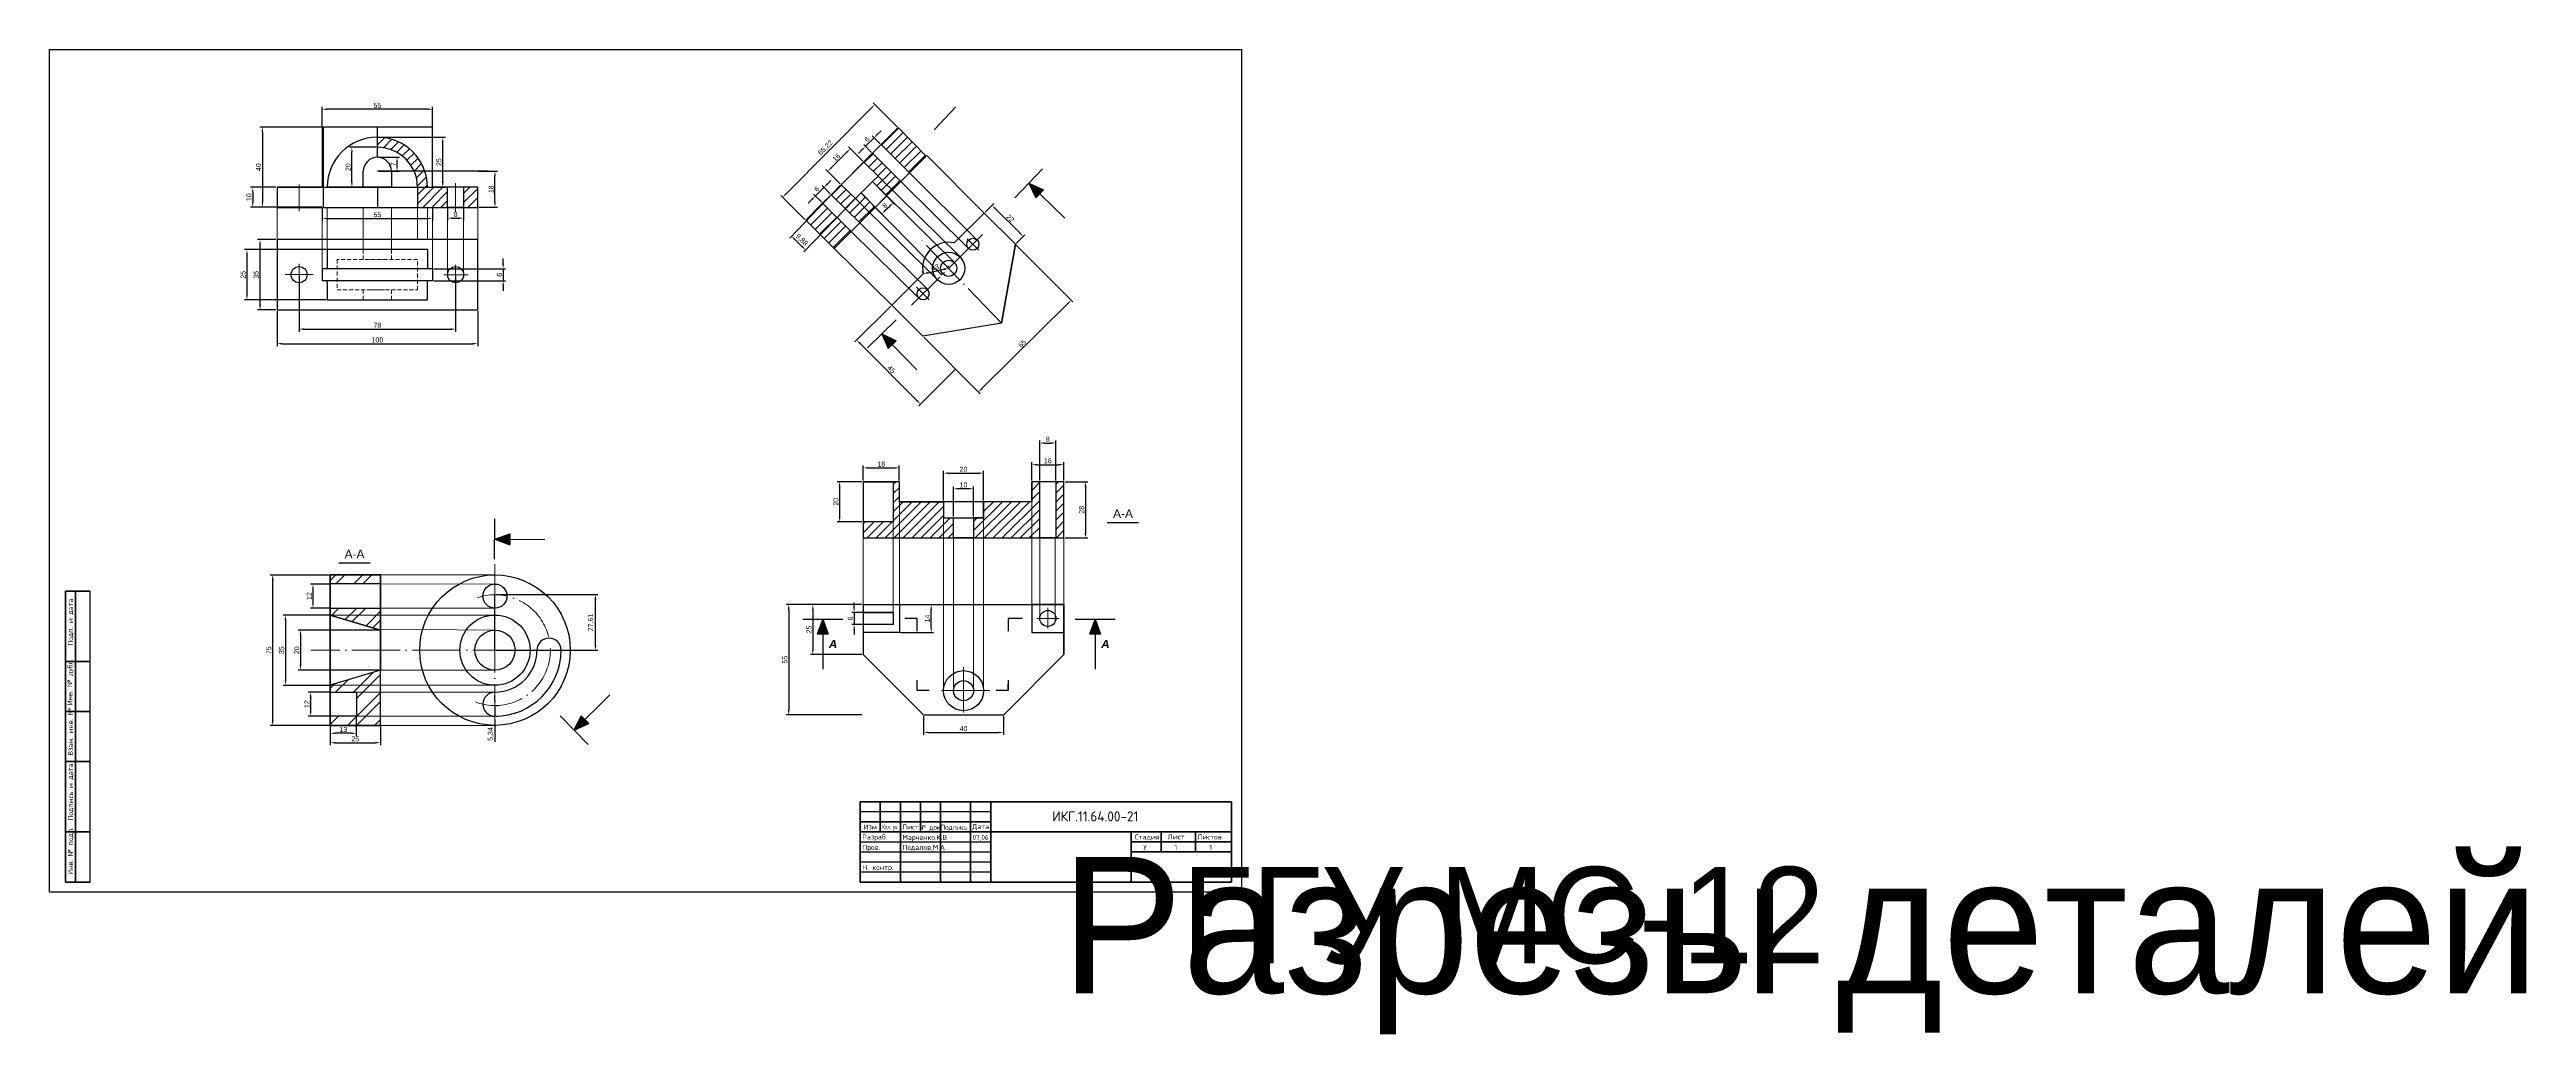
# Model space of a CAD drawing. Header units: millimetres. Extents: x 144 to 1379, y 98 to 589.
import ezdxf
from ezdxf.enums import TextEntityAlignment as Align

# ---------------------------------------------------------------- set-up
doc = ezdxf.new("R2018")
doc.units = ezdxf.units.MM
doc.linetypes.add('ACAD_ISO04W100', pattern=[30, 24, -3, 0, -3])
doc.linetypes.add('JIS_02_2.0', pattern=[3, 2, -1])
doc.layers.get('0').update_dxf_attribs({"lineweight": 30})
doc.layers.add('размеры', color=7, linetype='Continuous')
doc.layers.add('тонкая', color=7, linetype='Continuous', lineweight=20)
doc.layers.add('шриховая', color=7, linetype='JIS_02_2.0', lineweight=20)
doc.styles.add('GOST-2.304_Type-B', font='GOST Common.ttf')
doc.styles.get("Standard").update_dxf_attribs({"font": 'arial.ttf'})
doc.dimstyles.new('ISO-25', dxfattribs={"dimtxt": 2.5, "dimasz": 2.5, "dimexe": 1.25, "dimexo": 0.625, "dimtad": 1, "dimtxsty": 'Standard', "dimcen": 2.5, "dimadec": 0, "dimazin": 0, "dimtfac": 1, "dimtmove": 0, "dimatfit": 3, "dimfxl": 1, "dimarcsym": 0})

# ---------------------------------------------------------------- blocks, each defined once
blk = doc.blocks.new('ACAD_SPDS_TB_18')
at = {"linetype": 'Continuous', "lineweight": 60}
for p, q in [((-12, 145), (0, 145)), ((-12, 145), (-12, 0)), ((-7, 145), (-7, 0)), ((-12, 110), (0, 110)), ((-12, 85), (0, 85)), ((-12, 60), (0, 60)), ((-12, 25), (0, 25)), ((-12, 0), (0, 0))]:
    blk.add_line(p, q, dxfattribs=at)
at = {"linetype": 'Continuous', "lineweight": 30}
blk.add_line((0, 145), (0, 0), dxfattribs=at)
at = {"style": 'GOST-2.304_Type-B'}
for s, p in [('Подп. и дата', (-8.3, 117.8)), ('Инв. № дубл.', (-8.6, 88.1)), ('Взам. инв. №', (-8.3, 63)), ('. ', (-8.3, 70.6)), ('Подпись и дата', (-8.3, 30.6)), ('Инв. № подл.', (-8.3, 3.6))]:
    blk.add_text(s, height=2.5, rotation=90, dxfattribs=at).set_placement(p)
for tag, p in [('ПОДП_ДАТА_2', (-3.5, 127.5)), ('ИНВ_Н_ДУБЛ', (-3.7, 97.5)), ('ВЗАМ_ИНВ_Н', (-3.5, 71.9)), ('ПОДП_ДАТА_1', (-3.5, 42.5)), ('ИНВ_НОМ_ПОДЛ', (-3.5, 12.5))]:
    blk.add_attdef(tag, text='', height=2.5, rotation=90, dxfattribs=at).set_placement(p, align=Align.MIDDLE_CENTER)
at = {"style": 'GOST-2.304_Type-B', "flags": 1}
blk.add_attdef('ИДЕНТИФИКАТОР_НАДПИСИ', (-12.1, -11.6), '', height=2.5, dxfattribs=at)
blk = doc.blocks.new('ACAD_SPDS_TB_01')
at = {"linetype": 'Continuous', "lineweight": 60}
for p, q in [((-185, 40), (0, 40)), ((-185, 40), (-185, 0)), ((-175, 40), (-175, 25)), ((-165, 40), (-165, 0)), ((-155, 40), (-155, 25)), ((-145, 40), (-145, 0)), ((-130, 40), (-130, 0)), ((-120, 40), (-120, 0)), ((0, 40), (0, 0)), ((-185, 30), (-120, 30)), ((-185, 25), (-120, 25)), ((-50, 15), (0, 15)), ((-185, 0), (0, 0))]:
    blk.add_line(p, q, dxfattribs=at)
at = {"lineweight": 25}
blk.add_line((-120, 35), (-185, 35), dxfattribs=at)
at = {"lineweight": 60}
for p, q in [((-120, 25), (0, 25)), ((-50, 25), (-50, 0)), ((-35, 25), (-35, 15)), ((-18, 25), (-18, 15)), ((-50, 20), (0, 20))]:
    blk.add_line(p, q, dxfattribs=at)
at = {"linetype": 'Continuous', "lineweight": 25}
for p, q in [((-185, 20), (-120, 20)), ((-185, 15), (-120, 15)), ((-185, 10), (-120, 10)), ((-185, 10), (-120, 10)), ((-185, 5), (-120, 5))]:
    blk.add_line(p, q, dxfattribs=at)
blk.add_line((-130, 15), (-120, 15))
at = {"style": 'GOST-2.304_Type-B'}
for s, p in [('Изм', (-180, 26.2)), ('Лист', (-160, 26.2)), ('Дата', (-125, 26.4))]:
    blk.add_text(s, height=2.5, dxfattribs=at).set_placement(p, align=Align.CENTER)
for s, p in [('.', (-177.6, 26.2)), ('Разраб.', (-184, 21.2)), ('Стадия', (-48.1, 21.2)), ('Лист', (-31.8, 21.3)), ('Листов', (-17, 21.2)), ('Н. контр.', (-184, 6))]:
    blk.add_text(s, height=2.5, dxfattribs=at).set_placement(p)
at = {"style": 'GOST-2.304_Type-B', "width": 0.70447}
blk.add_text('Кол. уч.', height=2.5, dxfattribs=at).set_placement((-174, 26.2), (-166, 26.2), align=Align.FIT)
at = {"style": 'GOST-2.304_Type-B', "width": 0.9}
for s, p in [('№ док.', (-150, 26)), ('Подпись', (-138.2, 26))]:
    blk.add_text(s, height=2.5, dxfattribs=at).set_placement(p, align=Align.CENTER)
at = {"flags": 1}
blk.add_attdef('ИДЕНТИФИКАТОР_НАДПИСИ', (-185.3, 45.2), '', height=2.5, dxfattribs=at)
at = {"style": 'GOST-2.304_Type-B', "flags": 8}
for tag, p in [('ИЗМ_2', (-180, 36)), ('ИЗМ_2_КОЛ_УЧ', (-170, 36)), ('ИЗМ_2_ЛИСТ', (-160, 36)), ('ИЗМ_2_N_ДОК', (-150, 36)), ('ИЗМ_1', (-180, 31)), ('ИЗМ_1_КОЛ_УЧ', (-170, 31)), ('ИЗМ_1_ЛИСТ', (-160, 31)), ('ИЗМ_1_N_ДОК', (-150, 31))]:
    blk.add_attdef(tag, text='', height=2.5, dxfattribs=at).set_placement(p, align=Align.CENTER)
for tag, width, p, p2 in [('ИЗМ_2_ДАТА', 0.378698, (-129, 36), (-121, 36)), ('ИЗМ_1_ДАТА', 0.387879, (-129, 31), (-121, 31)), ('ДОЛЖНОСТЬ_1_ДАТА', 0.242424, (-129, 16), (-121, 16)), ('ДОЛЖНОСТЬ_2_ДАТА', 0.238806, (-129, 11), (-121, 11)), ('РАЗРАБ_ДАТА', 0.342246, (-129, 21), (-121, 21)), ('ДОЛЖНОСТЬ_3_ДАТА', 0.238806, (-129, 1), (-121, 1)), ('НКОНТР_ДАТА', 0.347826, (-129, 6), (-121, 6))]:
    blk.add_attdef(tag, text='', height=2.5, dxfattribs=dict(at, width=width)).set_placement(p, p2, align=Align.FIT)
at = {"style": 'GOST-2.304_Type-B'}
blk.add_attdef('ОБОЗНАЧЕНИЕ_ДОКУМЕНТА', text='', height=5, dxfattribs=at).set_placement((-67.9, 32.7), align=Align.MIDDLE_CENTER)
at = {"style": 'GOST-2.304_Type-B', "flags": 8}
for tag, p in [('ДОЛЖНОСТЬ_1', (-184, 16)), ('ДОЛЖНОСТЬ_2', (-184, 11)), ('ДОЛЖНОСТЬ_1_ФИО', (-164, 16)), ('ДОЛЖНОСТЬ_2_ФИО', (-164, 11)), ('РАЗРАБ_ФИО', (-164, 21)), ('ДОЛЖНОСТЬ_3', (-184, 1)), ('ДОЛЖНОСТЬ_3_ФИО', (-164, 0.7)), ('НКОНТР_ФИО', (-164, 6))]:
    blk.add_attdef(tag, p, '', height=2.5, dxfattribs=at)
at = {"lineweight": 30, "flags": 104}
for tag, height, p in [('НАИМЕНОВАНИЕ_ДОКУМЕНТА', 3.5, (-85, 12.5)), ('НАИМЕНОВАНИЕ_ПРЕДПРИЯТИЯ', 2.5, (-25, 7.5))]:
    blk.add_attdef(tag, text='', height=height, dxfattribs=at).set_placement(p, align=Align.MIDDLE_CENTER)
at = {"style": 'GOST-2.304_Type-B', "flags": 8}
for tag, p in [('Стадия', (-43.1, 17.2)), ('ЛИСТ', (-27.7, 17.2)), ('ЛИСТОВ', (-10.3, 17.2))]:
    blk.add_attdef(tag, text='', height=2.5, dxfattribs=at).set_placement(p, align=Align.MIDDLE_CENTER)
blk = doc.blocks.new('*D21')
at = {"layer": 'Defpoints', "color": 0, "transparency": 16777216}
for p in [(280.1, 558.8), (280.1, 549.3), (335.1, 549.3)]:
    blk.add_point(p, dxfattribs=at)
at = {"layer": 'размеры', "color": 0, "lineweight": -2, "transparency": 16777216}
for p, q in [((280.1, 549.9), (280.1, 560)), ((332.6, 558.8), (282.6, 558.8)), ((335.1, 549.9), (335.1, 560))]:
    blk.add_line(p, q, dxfattribs=at)
at = {"layer": 'размеры', "color": 0, "transparency": 16777216}
for points in [[(282.6, 559.2), (282.6, 558.4), (280.1, 558.8)], [(332.6, 559.2), (332.6, 558.3), (335.1, 558.8)]]:
    blk.add_solid(points, dxfattribs=at)
at = {"layer": 'размеры', "color": 0, "transparency": 16777216, "insert": (307.6, 560.7), "char_height": 2.5, "attachment_point": 5, "rotation": 359.9616}
blk.add_mtext('55', dxfattribs=at)
blk = doc.blocks.new('*D22')
at = {"layer": 'Defpoints', "color": 0, "transparency": 16777216}
for p in [(280.5, 549.9), (250.3, 509.9), (280.5, 509.9)]:
    blk.add_point(p, dxfattribs=at)
at = {"layer": 'размеры', "color": 0, "lineweight": -2, "transparency": 16777216}
for p, q in [((279.9, 549.9), (249, 549.9)), ((250.3, 547.4), (250.3, 512.4)), ((279.9, 509.9), (249, 509.9))]:
    blk.add_line(p, q, dxfattribs=at)
at = {"layer": 'размеры', "color": 0, "transparency": 16777216}
for points in [[(249.9, 547.4), (250.7, 547.4), (250.3, 549.9)], [(249.9, 512.4), (250.7, 512.4), (250.3, 509.9)]]:
    blk.add_solid(points, dxfattribs=at)
at = {"layer": 'размеры', "color": 0, "transparency": 16777216, "insert": (248.4, 529.9), "char_height": 2.5, "attachment_point": 5, "rotation": 90}
blk.add_mtext('40', dxfattribs=at)
blk = doc.blocks.new('*D23')
at = {"layer": 'Defpoints', "color": 0, "transparency": 16777216}
for p in [(257.6, 519.9), (245.5, 509.9), (257.6, 509.9)]:
    blk.add_point(p, dxfattribs=at)
at = {"layer": 'размеры', "color": 0, "lineweight": -2, "transparency": 16777216}
for p, q in [((257, 519.9), (244.3, 519.9)), ((257, 509.9), (244.3, 509.9)), ((245.5, 517.4), (245.5, 512.4))]:
    blk.add_line(p, q, dxfattribs=at)
at = {"layer": 'размеры', "color": 0, "transparency": 16777216}
for points in [[(245.1, 517.4), (245.9, 517.4), (245.5, 519.9)], [(245.1, 512.4), (245.9, 512.4), (245.5, 509.9)]]:
    blk.add_solid(points, dxfattribs=at)
at = {"layer": 'размеры', "color": 0, "transparency": 16777216, "insert": (243.6, 514.9), "char_height": 2.5, "attachment_point": 5, "rotation": 90}
blk.add_mtext('10', dxfattribs=at)
blk = doc.blocks.new('*D24')
at = {"layer": 'Defpoints', "color": 0, "transparency": 16777216}
for p in [(357.6, 527.9), (366.2, 527.9), (357.6, 509.9)]:
    blk.add_point(p, dxfattribs=at)
at = {"layer": 'размеры', "color": 0, "lineweight": -2, "transparency": 16777216}
for p, q in [((358.2, 527.9), (367.4, 527.9)), ((366.2, 512.4), (366.2, 525.4)), ((358.2, 509.9), (367.4, 509.9))]:
    blk.add_line(p, q, dxfattribs=at)
at = {"layer": 'размеры', "color": 0, "transparency": 16777216}
for points in [[(365.8, 525.4), (366.6, 525.4), (366.2, 527.9)], [(365.8, 512.4), (366.6, 512.4), (366.2, 509.9)]]:
    blk.add_solid(points, dxfattribs=at)
at = {"layer": 'размеры', "color": 0, "transparency": 16777216, "insert": (364.3, 518.9), "char_height": 2.5, "attachment_point": 5, "rotation": 90}
blk.add_mtext('18', dxfattribs=at)
blk = doc.blocks.new('*D25')
at = {"layer": 'Defpoints', "color": 0, "transparency": 16777216}
for p in [(307.6, 544.9), (340.2, 544.9), (307.6, 519.9)]:
    blk.add_point(p, dxfattribs=at)
at = {"layer": 'размеры', "color": 0, "lineweight": -2, "transparency": 16777216}
for p, q in [((308.2, 544.9), (341.5, 544.9)), ((340.2, 522.4), (340.2, 542.4)), ((308.2, 519.9), (341.5, 519.9))]:
    blk.add_line(p, q, dxfattribs=at)
at = {"layer": 'размеры', "color": 0, "transparency": 16777216}
for points in [[(339.8, 542.4), (340.6, 542.4), (340.2, 544.9)], [(339.8, 522.4), (340.6, 522.4), (340.2, 519.9)]]:
    blk.add_solid(points, dxfattribs=at)
at = {"layer": 'размеры', "color": 0, "transparency": 16777216, "insert": (338.3, 532.4), "char_height": 2.5, "attachment_point": 5, "rotation": 90}
blk.add_mtext('25', dxfattribs=at)
blk = doc.blocks.new('*D26')
at = {"layer": 'Defpoints', "color": 0, "transparency": 16777216}
for p in [(294.9, 539.9), (307.6, 539.9), (307.6, 519.9)]:
    blk.add_point(p, dxfattribs=at)
at = {"layer": 'размеры', "color": 0, "lineweight": -2, "transparency": 16777216}
for p, q in [((307, 539.9), (293.7, 539.9)), ((294.9, 522.4), (294.9, 537.4)), ((307, 519.9), (293.7, 519.9))]:
    blk.add_line(p, q, dxfattribs=at)
at = {"layer": 'размеры', "color": 0, "transparency": 16777216}
for points in [[(294.5, 537.4), (295.3, 537.4), (294.9, 539.9)], [(294.5, 522.4), (295.3, 522.4), (294.9, 519.9)]]:
    blk.add_solid(points, dxfattribs=at)
at = {"layer": 'размеры', "color": 0, "transparency": 16777216, "insert": (293, 529.9), "char_height": 2.5, "attachment_point": 5, "rotation": 90}
blk.add_mtext('20', dxfattribs=at)
blk = doc.blocks.new('*D27')
at = {"layer": 'Defpoints', "color": 0, "transparency": 16777216}
for p in [(307.6, 534.9), (317.4, 534.9), (307.6, 527.9)]:
    blk.add_point(p, dxfattribs=at)
at = {"layer": 'размеры', "color": 0, "lineweight": -2, "transparency": 16777216}
for p, q in [((308.2, 534.9), (318.6, 534.9)), ((317.4, 530.4), (317.4, 532.4)), ((308.2, 527.9), (318.6, 527.9))]:
    blk.add_line(p, q, dxfattribs=at)
at = {"layer": 'размеры', "color": 0, "transparency": 16777216}
for points in [[(317, 532.4), (317.8, 532.4), (317.4, 534.9)], [(317, 530.4), (317.8, 530.4), (317.4, 527.9)]]:
    blk.add_solid(points, dxfattribs=at)
at = {"layer": 'размеры', "color": 0, "transparency": 16777216, "insert": (315.5, 531.4), "char_height": 2.5, "attachment_point": 5, "rotation": 90}
blk.add_mtext('7', dxfattribs=at)
blk = doc.blocks.new('*D28')
at = {"layer": 'Defpoints', "color": 0, "transparency": 16777216}
for p in [(342.6, 509.9), (350.6, 509.9), (350.6, 504.5)]:
    blk.add_point(p, dxfattribs=at)
at = {"layer": 'размеры', "color": 0, "lineweight": -2, "transparency": 16777216}
for p, q in [((342.6, 509.2), (342.6, 503.3)), ((350.6, 509.2), (350.6, 503.3)), ((345.1, 504.5), (348.1, 504.5))]:
    blk.add_line(p, q, dxfattribs=at)
at = {"layer": 'размеры', "color": 0, "transparency": 16777216}
for points in [[(345.1, 504.9), (345.1, 504.1), (342.6, 504.5)], [(348.1, 504.9), (348.1, 504.1), (350.6, 504.5)]]:
    blk.add_solid(points, dxfattribs=at)
at = {"layer": 'размеры', "color": 0, "transparency": 16777216, "insert": (346.6, 506.4), "char_height": 2.5, "attachment_point": 5}
blk.add_mtext('8', dxfattribs=at)
blk = doc.blocks.new('*D29')
at = {"layer": 'Defpoints', "color": 0, "transparency": 16777216}
for p in [(280.1, 509.9), (335.1, 509.9), (335.1, 504.3)]:
    blk.add_point(p, dxfattribs=at)
at = {"layer": 'размеры', "color": 0, "lineweight": -2, "transparency": 16777216}
for p, q in [((280.1, 509.2), (280.1, 503.1)), ((335.1, 509.2), (335.1, 503.1)), ((282.6, 504.3), (332.6, 504.3))]:
    blk.add_line(p, q, dxfattribs=at)
at = {"layer": 'размеры', "color": 0, "transparency": 16777216}
for points in [[(282.6, 504.7), (282.6, 503.9), (280.1, 504.3)], [(332.6, 504.7), (332.6, 503.9), (335.1, 504.3)]]:
    blk.add_solid(points, dxfattribs=at)
at = {"layer": 'размеры', "color": 0, "transparency": 16777216, "insert": (307.6, 506.2), "char_height": 2.5, "attachment_point": 5}
blk.add_mtext('55', dxfattribs=at)
blk = doc.blocks.new('*D30')
at = {"layer": 'Defpoints', "color": 0, "transparency": 16777216}
for p in [(257.6, 493.8), (249.1, 458.8), (257.6, 458.8)]:
    blk.add_point(p, dxfattribs=at)
at = {"layer": 'размеры', "color": 0, "lineweight": -2, "transparency": 16777216}
for p, q in [((257, 493.8), (247.9, 493.8)), ((249.1, 491.3), (249.1, 461.3)), ((257, 458.8), (247.9, 458.8))]:
    blk.add_line(p, q, dxfattribs=at)
at = {"layer": 'размеры', "color": 0, "transparency": 16777216}
for points in [[(248.7, 491.3), (249.6, 491.3), (249.1, 493.8)], [(248.7, 461.3), (249.6, 461.3), (249.1, 458.8)]]:
    blk.add_solid(points, dxfattribs=at)
at = {"layer": 'размеры', "color": 0, "transparency": 16777216, "insert": (247.2, 476.3), "char_height": 2.5, "attachment_point": 5, "rotation": 90}
blk.add_mtext('35', dxfattribs=at)
blk = doc.blocks.new('*D31')
at = {"layer": 'Defpoints', "color": 0, "transparency": 16777216}
for p in [(268.6, 476.3), (346.6, 476.3), (346.6, 449.2)]:
    blk.add_point(p, dxfattribs=at)
at = {"layer": 'размеры', "color": 0, "lineweight": -2, "transparency": 16777216}
for p, q in [((268.6, 475.7), (268.6, 447.9)), ((346.6, 475.7), (346.6, 447.9)), ((271.1, 449.2), (344.1, 449.2))]:
    blk.add_line(p, q, dxfattribs=at)
at = {"layer": 'размеры', "color": 0, "transparency": 16777216}
for points in [[(271.1, 449.6), (271.1, 448.7), (268.6, 449.2)], [(344.1, 449.6), (344.1, 448.7), (346.6, 449.2)]]:
    blk.add_solid(points, dxfattribs=at)
at = {"layer": 'размеры', "color": 0, "transparency": 16777216, "insert": (307.6, 451.1), "char_height": 2.5, "attachment_point": 5}
blk.add_mtext('78', dxfattribs=at)
blk = doc.blocks.new('*D32')
at = {"layer": 'Defpoints', "color": 0, "transparency": 16777216}
for p in [(335.1, 479.3), (335.1, 473.3), (370.3, 473.3)]:
    blk.add_point(p, dxfattribs=at)
at = {"layer": 'размеры', "color": 0, "lineweight": -2, "transparency": 16777216}
for p, q in [((370.3, 481.8), (370.3, 484.3)), ((335.7, 479.3), (371.5, 479.3)), ((335.7, 473.3), (371.5, 473.3)), ((370.3, 479.3), (370.3, 473.3)), ((370.3, 470.8), (370.3, 468.3))]:
    blk.add_line(p, q, dxfattribs=at)
at = {"layer": 'размеры', "color": 0, "transparency": 16777216}
for points in [[(369.8, 481.8), (370.7, 481.8), (370.3, 479.3)], [(369.8, 470.8), (370.7, 470.8), (370.3, 473.3)]]:
    blk.add_solid(points, dxfattribs=at)
at = {"layer": 'размеры', "color": 0, "transparency": 16777216, "insert": (368.4, 476.3), "char_height": 2.5, "attachment_point": 5, "rotation": 90}
blk.add_mtext('6', dxfattribs=at)
blk = doc.blocks.new('*D33')
at = {"layer": 'Defpoints', "color": 0, "transparency": 16777216}
for p in [(257.6, 458.8), (357.6, 458.8), (357.6, 441.9)]:
    blk.add_point(p, dxfattribs=at)
at = {"layer": 'размеры', "color": 0, "lineweight": -2, "transparency": 16777216}
for p, q in [((257.6, 458.2), (257.6, 440.7)), ((357.6, 458.2), (357.6, 440.7)), ((260.1, 441.9), (355.1, 441.9))]:
    blk.add_line(p, q, dxfattribs=at)
at = {"layer": 'размеры', "color": 0, "transparency": 16777216}
for points in [[(260.1, 442.3), (260.1, 441.5), (257.6, 441.9)], [(355.1, 442.3), (355.1, 441.5), (357.6, 441.9)]]:
    blk.add_solid(points, dxfattribs=at)
at = {"layer": 'размеры', "color": 0, "transparency": 16777216, "insert": (307.6, 443.8), "char_height": 2.5, "attachment_point": 5}
blk.add_mtext('100', dxfattribs=at)
blk = doc.blocks.new('*D34')
at = {"layer": 'Defpoints', "color": 0, "transparency": 16777216}
for p in [(282.6, 488.8), (242.6, 463.8), (282.6, 463.8)]:
    blk.add_point(p, dxfattribs=at)
at = {"layer": 'размеры', "color": 0, "lineweight": -2, "transparency": 16777216}
for p, q in [((282, 488.8), (241.4, 488.8)), ((242.6, 486.3), (242.6, 466.3)), ((282, 463.8), (241.4, 463.8))]:
    blk.add_line(p, q, dxfattribs=at)
at = {"layer": 'размеры', "color": 0, "transparency": 16777216}
for points in [[(242.2, 486.3), (243, 486.3), (242.6, 488.8)], [(242.2, 466.3), (243, 466.3), (242.6, 463.8)]]:
    blk.add_solid(points, dxfattribs=at)
at = {"layer": 'размеры', "color": 0, "transparency": 16777216, "insert": (240.7, 476.3), "char_height": 2.5, "attachment_point": 5, "rotation": 90}
blk.add_mtext('25', dxfattribs=at)
blk = doc.blocks.new('*D35')
at = {"layer": 'Defpoints', "color": 0, "transparency": 16777216}
for p in [(284.1, 326.6), (255.4, 251.6), (284.1, 251.6)]:
    blk.add_point(p, dxfattribs=at)
at = {"layer": 'размеры', "color": 0, "lineweight": -2, "transparency": 16777216}
for p, q in [((283.5, 326.6), (254.2, 326.6)), ((255.4, 324.1), (255.4, 254.1)), ((283.5, 251.6), (254.2, 251.6))]:
    blk.add_line(p, q, dxfattribs=at)
at = {"layer": 'размеры', "color": 0, "transparency": 16777216}
for points in [[(255, 324.1), (255.9, 324.1), (255.4, 326.6)], [(255, 254.1), (255.9, 254.1), (255.4, 251.6)]]:
    blk.add_solid(points, dxfattribs=at)
at = {"layer": 'размеры', "color": 0, "transparency": 16777216, "insert": (253.5, 289.1), "char_height": 2.5, "attachment_point": 5, "rotation": 90}
blk.add_mtext('75', dxfattribs=at)
blk = doc.blocks.new('*D36')
at = {"layer": 'Defpoints', "color": 0, "transparency": 16777216}
for p in [(284.1, 306.6), (261.8, 271.6), (284.1, 271.6)]:
    blk.add_point(p, dxfattribs=at)
at = {"layer": 'размеры', "color": 0, "lineweight": -2, "transparency": 16777216}
for p, q in [((283.5, 306.6), (260.6, 306.6)), ((261.8, 304.1), (261.8, 274.1)), ((283.5, 271.6), (260.6, 271.6))]:
    blk.add_line(p, q, dxfattribs=at)
at = {"layer": 'размеры', "color": 0, "transparency": 16777216}
for points in [[(261.4, 304.1), (262.2, 304.1), (261.8, 306.6)], [(261.4, 274.1), (262.2, 274.1), (261.8, 271.6)]]:
    blk.add_solid(points, dxfattribs=at)
at = {"layer": 'размеры', "color": 0, "transparency": 16777216, "insert": (259.9, 289.1), "char_height": 2.5, "attachment_point": 5, "rotation": 90}
blk.add_mtext('35', dxfattribs=at)
blk = doc.blocks.new('*D37')
at = {"layer": 'Defpoints', "color": 0, "transparency": 16777216}
for p in [(309.1, 299.1), (269.3, 279.1), (309.1, 279.1)]:
    blk.add_point(p, dxfattribs=at)
at = {"layer": 'размеры', "color": 0, "lineweight": -2, "transparency": 16777216}
for p, q in [((308.5, 299.1), (268.1, 299.1)), ((269.3, 296.6), (269.3, 281.6)), ((308.5, 279.1), (268.1, 279.1))]:
    blk.add_line(p, q, dxfattribs=at)
at = {"layer": 'размеры', "color": 0, "transparency": 16777216}
for points in [[(268.9, 296.6), (269.7, 296.6), (269.3, 299.1)], [(268.9, 281.6), (269.7, 281.6), (269.3, 279.1)]]:
    blk.add_solid(points, dxfattribs=at)
at = {"layer": 'размеры', "color": 0, "transparency": 16777216, "insert": (267.4, 289.1), "char_height": 2.5, "attachment_point": 5, "rotation": 90}
blk.add_mtext('20', dxfattribs=at)
blk = doc.blocks.new('*D38')
at = {"layer": 'Defpoints', "color": 0, "transparency": 16777216}
for p in [(284.1, 322.1), (275.5, 310.1), (284.1, 310.1)]:
    blk.add_point(p, dxfattribs=at)
at = {"layer": 'размеры', "color": 0, "lineweight": -2, "transparency": 16777216}
for p, q in [((283.5, 322.1), (274.3, 322.1)), ((283.5, 310.1), (274.3, 310.1)), ((275.5, 319.6), (275.5, 312.6))]:
    blk.add_line(p, q, dxfattribs=at)
at = {"layer": 'размеры', "color": 0, "transparency": 16777216}
for points in [[(275.1, 319.6), (275.9, 319.6), (275.5, 322.1)], [(275.1, 312.6), (275.9, 312.6), (275.5, 310.1)]]:
    blk.add_solid(points, dxfattribs=at)
at = {"layer": 'размеры', "color": 0, "transparency": 16777216, "insert": (273.6, 316.1), "char_height": 2.5, "attachment_point": 5, "rotation": 90}
blk.add_mtext('12', dxfattribs=at)
blk = doc.blocks.new('*D39')
at = {"layer": 'Defpoints', "color": 0, "transparency": 16777216}
for p in [(284.1, 268.2), (274.3, 256.2), (284.1, 256.2)]:
    blk.add_point(p, dxfattribs=at)
at = {"layer": 'размеры', "color": 0, "lineweight": -2, "transparency": 16777216}
for p, q in [((283.5, 268.2), (273.1, 268.2)), ((274.3, 265.7), (274.3, 258.7)), ((283.5, 256.2), (273.1, 256.2))]:
    blk.add_line(p, q, dxfattribs=at)
at = {"layer": 'размеры', "color": 0, "transparency": 16777216}
for points in [[(273.9, 265.7), (274.8, 265.7), (274.3, 268.2)], [(273.9, 258.7), (274.8, 258.7), (274.3, 256.2)]]:
    blk.add_solid(points, dxfattribs=at)
at = {"layer": 'размеры', "color": 0, "transparency": 16777216, "insert": (272.5, 262.2), "char_height": 2.5, "attachment_point": 5, "rotation": 90}
blk.add_mtext('12', dxfattribs=at)
blk = doc.blocks.new('*D40')
at = {"layer": 'Defpoints', "color": 0, "transparency": 16777216}
for p in [(284.1, 251.6), (309.1, 251.6), (309.1, 243)]:
    blk.add_point(p, dxfattribs=at)
at = {"layer": 'размеры', "color": 0, "lineweight": -2, "transparency": 16777216}
for p, q in [((284.1, 251), (284.1, 241.8)), ((309.1, 251), (309.1, 241.8)), ((286.6, 243), (306.6, 243))]:
    blk.add_line(p, q, dxfattribs=at)
at = {"layer": 'размеры', "color": 0, "transparency": 16777216}
for points in [[(286.6, 243.4), (286.6, 242.6), (284.1, 243)], [(306.6, 243.4), (306.6, 242.6), (309.1, 243)]]:
    blk.add_solid(points, dxfattribs=at)
at = {"layer": 'размеры', "color": 0, "transparency": 16777216, "insert": (296.6, 244.9), "char_height": 2.5, "attachment_point": 5}
blk.add_mtext('25', dxfattribs=at)
blk = doc.blocks.new('*D41')
at = {"layer": 'Defpoints', "color": 0, "transparency": 16777216}
for p in [(284.1, 256.2), (284.1, 247.7), (297.1, 256.2)]:
    blk.add_point(p, dxfattribs=at)
at = {"layer": 'размеры', "color": 0, "lineweight": -2, "transparency": 16777216}
for p, q in [((284.1, 255.6), (284.1, 246.5)), ((294.6, 247.7), (286.6, 247.7)), ((297.1, 255.6), (297.1, 246.5))]:
    blk.add_line(p, q, dxfattribs=at)
at = {"layer": 'размеры', "color": 0, "transparency": 16777216}
for points in [[(286.6, 248.1), (286.6, 247.3), (284.1, 247.7)], [(294.6, 248.1), (294.6, 247.3), (297.1, 247.7)]]:
    blk.add_solid(points, dxfattribs=at)
at = {"layer": 'размеры', "color": 0, "transparency": 16777216, "insert": (290.6, 249.6), "char_height": 2.5, "attachment_point": 5}
blk.add_mtext('13', dxfattribs=at)
blk = doc.blocks.new('*D42')
at = {"layer": 'Defpoints', "color": 0, "transparency": 16777216}
for p in [(366.2, 316.8), (416.3, 316.8), (366.2, 289.1)]:
    blk.add_point(p, dxfattribs=at)
at = {"layer": 'размеры', "color": 0, "lineweight": -2, "transparency": 16777216}
for p, q in [((366.8, 316.8), (417.5, 316.8)), ((416.3, 291.6), (416.3, 314.3)), ((366.8, 289.1), (417.5, 289.1))]:
    blk.add_line(p, q, dxfattribs=at)
at = {"layer": 'размеры', "color": 0, "transparency": 16777216}
for points in [[(415.8, 314.3), (416.7, 314.3), (416.3, 316.8)], [(415.8, 291.6), (416.7, 291.6), (416.3, 289.1)]]:
    blk.add_solid(points, dxfattribs=at)
at = {"layer": 'размеры', "color": 0, "transparency": 16777216, "insert": (414.1, 302.9), "char_height": 2.5, "attachment_point": 5, "rotation": 90}
blk.add_mtext('27,61', dxfattribs=at)
blk = doc.blocks.new('*D43')
at = {"layer": 'Defpoints', "color": 0, "transparency": 16777216}
for p in [(366.2, 261.5), (366.2, 256.2), (366.2, 256.2)]:
    blk.add_point(p, dxfattribs=at)
at = {"layer": 'размеры', "color": 0, "lineweight": -2, "transparency": 16777216}
for p, q in [((366.2, 264), (366.2, 266.5)), ((366.2, 261.5), (366.2, 256.2)), ((366.8, 261.5), (367.4, 261.5)), ((366.2, 253.7), (366.2, 243.5)), ((366.8, 256.2), (367.4, 256.2))]:
    blk.add_line(p, q, dxfattribs=at)
at = {"layer": 'размеры', "color": 0, "transparency": 16777216}
for points in [[(365.8, 264), (366.6, 264), (366.2, 261.5)], [(365.8, 253.7), (366.6, 253.7), (366.2, 256.2)]]:
    blk.add_solid(points, dxfattribs=at)
at = {"layer": 'размеры', "color": 0, "transparency": 16777216, "insert": (364.1, 247.3), "char_height": 2.5, "attachment_point": 5, "rotation": 90}
blk.add_mtext('5,34', dxfattribs=at)
blk = doc.blocks.new('*D44')
at = {"layer": 'Defpoints', "color": 0, "lineweight": 20, "transparency": 16777216}
for p in [(549.7, 373.1), (567.7, 380), (567.7, 373.1)]:
    blk.add_point(p, dxfattribs=at)
at = {"layer": 'размеры', "color": 0, "lineweight": -2, "transparency": 16777216}
for p, q in [((549.7, 373.7), (549.7, 381.2)), ((552.2, 380), (565.2, 380)), ((567.7, 373.7), (567.7, 381.2))]:
    blk.add_line(p, q, dxfattribs=at)
at = {"layer": 'размеры', "color": 0, "lineweight": 20, "transparency": 16777216}
for points in [[(552.2, 380.4), (552.2, 379.6), (549.7, 380)], [(565.2, 380.4), (565.2, 379.6), (567.7, 380)]]:
    blk.add_solid(points, dxfattribs=at)
at = {"layer": 'размеры', "color": 0, "lineweight": 20, "transparency": 16777216, "insert": (558.7, 381.9), "char_height": 2.5, "attachment_point": 5}
blk.add_mtext('18', dxfattribs=at)
blk = doc.blocks.new('*D45')
at = {"layer": 'Defpoints', "color": 0, "lineweight": 20, "transparency": 16777216}
for p in [(633.7, 373.1), (649.7, 381.6), (649.7, 373.1)]:
    blk.add_point(p, dxfattribs=at)
at = {"layer": 'размеры', "color": 0, "lineweight": -2, "transparency": 16777216}
for p, q in [((633.7, 373.7), (633.7, 382.9)), ((649.7, 373.7), (649.7, 382.9)), ((636.2, 381.6), (647.2, 381.6))]:
    blk.add_line(p, q, dxfattribs=at)
at = {"layer": 'размеры', "color": 0, "lineweight": 20, "transparency": 16777216}
for points in [[(636.2, 382), (636.2, 381.2), (633.7, 381.6)], [(647.2, 382), (647.2, 381.2), (649.7, 381.6)]]:
    blk.add_solid(points, dxfattribs=at)
at = {"layer": 'размеры', "color": 0, "lineweight": 20, "transparency": 16777216, "insert": (641.7, 383.5), "char_height": 2.5, "attachment_point": 5}
blk.add_mtext('16', dxfattribs=at)
blk = doc.blocks.new('*D46')
at = {"layer": 'Defpoints', "color": 0, "lineweight": 20, "transparency": 16777216}
for p in [(579.7, 256.9), (619.7, 256.9), (619.7, 248.1)]:
    blk.add_point(p, dxfattribs=at)
at = {"layer": 'размеры', "color": 0, "lineweight": -2, "transparency": 16777216}
for p, q in [((579.7, 256.3), (579.7, 246.9)), ((582.2, 248.1), (617.2, 248.1)), ((619.7, 256.3), (619.7, 246.9))]:
    blk.add_line(p, q, dxfattribs=at)
at = {"layer": 'размеры', "color": 0, "lineweight": 20, "transparency": 16777216}
for points in [[(582.2, 248.5), (582.2, 247.7), (579.7, 248.1)], [(617.2, 248.5), (617.2, 247.7), (619.7, 248.1)]]:
    blk.add_solid(points, dxfattribs=at)
at = {"layer": 'размеры', "color": 0, "lineweight": 20, "transparency": 16777216, "insert": (599.7, 250), "char_height": 2.5, "attachment_point": 5}
blk.add_mtext('40', dxfattribs=at)
blk = doc.blocks.new('*D47')
at = {"layer": 'Defpoints', "color": 0, "lineweight": 20, "transparency": 16777216}
for p in [(549.7, 311.9), (524.6, 286.9), (549.7, 286.9)]:
    blk.add_point(p, dxfattribs=at)
at = {"layer": 'размеры', "color": 0, "lineweight": -2, "transparency": 16777216}
for p, q in [((549.1, 311.9), (523.4, 311.9)), ((524.6, 309.4), (524.6, 289.4)), ((549.1, 286.9), (523.4, 286.9))]:
    blk.add_line(p, q, dxfattribs=at)
at = {"layer": 'размеры', "color": 0, "lineweight": 20, "transparency": 16777216}
for points in [[(524.2, 309.4), (525, 309.4), (524.6, 311.9)], [(524.2, 289.4), (525, 289.4), (524.6, 286.9)]]:
    blk.add_solid(points, dxfattribs=at)
at = {"layer": 'размеры', "color": 0, "lineweight": 20, "transparency": 16777216, "insert": (522.7, 299.4), "char_height": 2.5, "attachment_point": 5, "rotation": 90}
blk.add_mtext('25', dxfattribs=at)
blk = doc.blocks.new('*D48')
at = {"layer": 'Defpoints', "color": 0, "lineweight": 20, "transparency": 16777216}
for p in [(549.7, 311.9), (512.6, 256.9), (549.7, 256.9)]:
    blk.add_point(p, dxfattribs=at)
at = {"layer": 'размеры', "color": 0, "lineweight": -2, "transparency": 16777216}
for p, q in [((549.1, 311.9), (511.3, 311.9)), ((512.6, 309.4), (512.6, 259.4)), ((549.1, 256.9), (511.3, 256.9))]:
    blk.add_line(p, q, dxfattribs=at)
at = {"layer": 'размеры', "color": 0, "lineweight": 20, "transparency": 16777216}
for points in [[(512.1, 309.4), (513, 309.4), (512.6, 311.9)], [(512.1, 259.4), (513, 259.4), (512.6, 256.9)]]:
    blk.add_solid(points, dxfattribs=at)
at = {"layer": 'размеры', "color": 0, "lineweight": 20, "transparency": 16777216, "insert": (510.7, 284.4), "char_height": 2.5, "attachment_point": 5, "rotation": 90}
blk.add_mtext('55', dxfattribs=at)
blk = doc.blocks.new('*D49')
at = {"layer": 'Defpoints', "color": 0, "lineweight": 20, "transparency": 16777216}
for p in [(609.7, 377.4), (589.7, 363.1), (609.7, 363.1)]:
    blk.add_point(p, dxfattribs=at)
at = {"layer": 'размеры', "color": 0, "lineweight": -2, "transparency": 16777216}
for p, q in [((589.7, 363.7), (589.7, 378.6)), ((592.2, 377.4), (607.2, 377.4)), ((609.7, 363.7), (609.7, 378.6))]:
    blk.add_line(p, q, dxfattribs=at)
at = {"layer": 'размеры', "color": 0, "lineweight": 20, "transparency": 16777216}
for points in [[(592.2, 377.8), (592.2, 377), (589.7, 377.4)], [(607.2, 377.8), (607.2, 377), (609.7, 377.4)]]:
    blk.add_solid(points, dxfattribs=at)
at = {"layer": 'размеры', "color": 0, "lineweight": 20, "transparency": 16777216, "insert": (599.7, 379.3), "char_height": 2.5, "attachment_point": 5}
blk.add_mtext('20', dxfattribs=at)
blk = doc.blocks.new('*D50')
at = {"layer": 'Defpoints', "color": 0, "lineweight": 20, "transparency": 16777216}
for p in [(594.7, 369.6), (594.7, 355.1), (604.7, 355.1)]:
    blk.add_point(p, dxfattribs=at)
at = {"layer": 'размеры', "color": 0, "lineweight": -2, "transparency": 16777216}
for p, q in [((594.7, 355.7), (594.7, 370.8)), ((604.7, 355.7), (604.7, 370.8)), ((602.2, 369.6), (597.2, 369.6))]:
    blk.add_line(p, q, dxfattribs=at)
at = {"layer": 'размеры', "color": 0, "lineweight": 20, "transparency": 16777216}
for points in [[(597.2, 370), (597.2, 369.2), (594.7, 369.6)], [(602.2, 370), (602.2, 369.2), (604.7, 369.6)]]:
    blk.add_solid(points, dxfattribs=at)
at = {"layer": 'размеры', "color": 0, "lineweight": 20, "transparency": 16777216, "insert": (599.7, 371.5), "char_height": 2.5, "attachment_point": 5}
blk.add_mtext('10', dxfattribs=at)
blk = doc.blocks.new('*D51')
at = {"layer": 'Defpoints', "color": 0, "lineweight": 20, "transparency": 16777216}
for p in [(538, 373.1), (549.7, 373.1), (549.7, 353.1)]:
    blk.add_point(p, dxfattribs=at)
at = {"layer": 'размеры', "color": 0, "lineweight": -2, "transparency": 16777216}
for p, q in [((549.1, 373.1), (536.7, 373.1)), ((538, 355.6), (538, 370.6)), ((549.1, 353.1), (536.7, 353.1))]:
    blk.add_line(p, q, dxfattribs=at)
at = {"layer": 'размеры', "color": 0, "lineweight": 20, "transparency": 16777216}
for points in [[(537.5, 370.6), (538.4, 370.6), (538, 373.1)], [(537.5, 355.6), (538.4, 355.6), (538, 353.1)]]:
    blk.add_solid(points, dxfattribs=at)
at = {"layer": 'размеры', "color": 0, "lineweight": 20, "transparency": 16777216, "insert": (536.1, 363.1), "char_height": 2.5, "attachment_point": 5, "rotation": 90}
blk.add_mtext('20', dxfattribs=at)
blk = doc.blocks.new('*D52')
at = {"layer": 'Defpoints', "color": 0, "lineweight": 20, "transparency": 16777216}
for p in [(645.7, 392.4), (637.7, 373.1), (645.7, 373.1)]:
    blk.add_point(p, dxfattribs=at)
at = {"layer": 'размеры', "color": 0, "lineweight": -2, "transparency": 16777216}
for p, q in [((637.7, 373.7), (637.7, 393.6)), ((640.2, 392.4), (643.2, 392.4)), ((645.7, 373.7), (645.7, 393.6))]:
    blk.add_line(p, q, dxfattribs=at)
at = {"layer": 'размеры', "color": 0, "lineweight": 20, "transparency": 16777216}
for points in [[(640.2, 392.8), (640.2, 392), (637.7, 392.4)], [(643.2, 392.8), (643.2, 392), (645.7, 392.4)]]:
    blk.add_solid(points, dxfattribs=at)
at = {"layer": 'размеры', "color": 0, "lineweight": 20, "transparency": 16777216, "insert": (641.7, 394.3), "char_height": 2.5, "attachment_point": 5}
blk.add_mtext('8', dxfattribs=at)
blk = doc.blocks.new('*D53')
at = {"layer": 'Defpoints', "color": 0, "lineweight": 20, "transparency": 16777216}
for p in [(545.2, 301.9), (564.7, 307.9), (564.7, 301.9)]:
    blk.add_point(p, dxfattribs=at)
at = {"layer": 'размеры', "color": 0, "lineweight": -2, "transparency": 16777216}
for p, q in [((545.2, 310.4), (545.2, 312.9)), ((564.1, 307.9), (544, 307.9)), ((564.1, 301.9), (544, 301.9)), ((545.2, 307.9), (545.2, 301.9)), ((545.2, 299.4), (545.2, 296.9))]:
    blk.add_line(p, q, dxfattribs=at)
at = {"layer": 'размеры', "color": 0, "lineweight": 20, "transparency": 16777216}
for points in [[(544.8, 310.4), (545.6, 310.4), (545.2, 307.9)], [(544.8, 299.4), (545.6, 299.4), (545.2, 301.9)]]:
    blk.add_solid(points, dxfattribs=at)
at = {"layer": 'размеры', "color": 0, "lineweight": 20, "transparency": 16777216, "insert": (543.3, 304.9), "char_height": 2.5, "attachment_point": 5, "rotation": 90}
blk.add_mtext('6', dxfattribs=at)
blk = doc.blocks.new('*D54')
at = {"layer": 'Defpoints', "color": 0, "lineweight": 20, "transparency": 16777216}
for p in [(567.7, 311.9), (583.6, 311.9), (567.7, 297.9)]:
    blk.add_point(p, dxfattribs=at)
at = {"layer": 'размеры', "color": 0, "lineweight": -2, "transparency": 16777216}
for p, q in [((568.3, 311.9), (584.8, 311.9)), ((583.6, 300.4), (583.6, 309.4)), ((568.3, 297.9), (584.8, 297.9))]:
    blk.add_line(p, q, dxfattribs=at)
at = {"layer": 'размеры', "color": 0, "lineweight": 20, "transparency": 16777216}
for points in [[(583.2, 309.4), (584, 309.4), (583.6, 311.9)], [(583.2, 300.4), (584, 300.4), (583.6, 297.9)]]:
    blk.add_solid(points, dxfattribs=at)
at = {"layer": 'размеры', "color": 0, "lineweight": 20, "transparency": 16777216, "insert": (581.7, 304.9), "char_height": 2.5, "attachment_point": 5, "rotation": 90}
blk.add_mtext('14', dxfattribs=at)
blk = doc.blocks.new('*D55')
at = {"layer": 'Defpoints', "color": 0, "lineweight": 20, "transparency": 16777216}
for p in [(649.7, 373.1), (649.7, 345.1), (660.5, 345.1)]:
    blk.add_point(p, dxfattribs=at)
at = {"layer": 'размеры', "color": 0, "lineweight": -2, "transparency": 16777216}
for p, q in [((650.3, 373.1), (661.7, 373.1)), ((660.5, 370.6), (660.5, 347.6)), ((650.3, 345.1), (661.7, 345.1))]:
    blk.add_line(p, q, dxfattribs=at)
at = {"layer": 'размеры', "color": 0, "lineweight": 20, "transparency": 16777216}
for points in [[(660, 370.6), (660.9, 370.6), (660.5, 373.1)], [(660, 347.6), (660.9, 347.6), (660.5, 345.1)]]:
    blk.add_solid(points, dxfattribs=at)
at = {"layer": 'размеры', "color": 0, "lineweight": 20, "transparency": 16777216, "insert": (658.6, 359.1), "char_height": 2.5, "attachment_point": 5, "rotation": 90}
blk.add_mtext('28', dxfattribs=at)
blk = doc.blocks.new('*D56')
at = {"layer": 'Defpoints', "color": 0, "lineweight": 20, "transparency": 16777216}
for p in [(625.6, 491.5), (653.3, 463.5), (579.4, 445.7)]:
    blk.add_point(p, dxfattribs=at)
at = {"layer": 'размеры', "color": 0, "lineweight": -2, "transparency": 16777216}
for p, q in [((626, 491), (654.2, 462.7)), ((608.9, 419.5), (651.5, 461.8)), ((579.9, 445.2), (608, 416.9))]:
    blk.add_line(p, q, dxfattribs=at)
at = {"layer": 'размеры', "color": 0, "lineweight": 20, "transparency": 16777216}
for points in [[(651.2, 462.1), (651.8, 461.5), (653.3, 463.5)], [(608.6, 419.8), (609.2, 419.2), (607.1, 417.8)]]:
    blk.add_solid(points, dxfattribs=at)
at = {"layer": 'размеры', "color": 0, "lineweight": 20, "transparency": 16777216, "insert": (628.9, 442), "char_height": 2.5, "attachment_point": 5, "rotation": 44.7912}
blk.add_mtext('65', dxfattribs=at)
blk = doc.blocks.new('*D57')
at = {"layer": 'Defpoints', "color": 0, "lineweight": 20, "transparency": 16777216}
for p in [(563.9, 461.1), (595.7, 429.3), (578.2, 411.9)]:
    blk.add_point(p, dxfattribs=at)
at = {"layer": 'размеры', "color": 0, "lineweight": -2, "transparency": 16777216}
for p, q in [((563.5, 460.7), (545.6, 442.8)), ((548.2, 442), (576.5, 413.6)), ((595.3, 428.8), (577.4, 411))]:
    blk.add_line(p, q, dxfattribs=at)
at = {"layer": 'размеры', "color": 0, "lineweight": 20, "transparency": 16777216}
for points in [[(548.5, 442.3), (547.9, 441.7), (546.5, 443.7)], [(576.8, 413.9), (576.2, 413.3), (578.2, 411.9)]]:
    blk.add_solid(points, dxfattribs=at)
at = {"layer": 'размеры', "color": 0, "lineweight": 20, "transparency": 16777216, "insert": (563.7, 429.1), "char_height": 2.5, "attachment_point": 5, "rotation": 314.9098}
blk.add_mtext('45', dxfattribs=at)
blk = doc.blocks.new('*D58')
at = {"layer": 'Defpoints', "color": 0, "lineweight": 20, "transparency": 16777216}
for p in [(555.5, 561.1), (567.1, 549.6), (521, 503.4)]:
    blk.add_point(p, dxfattribs=at)
at = {"layer": 'размеры', "color": 0, "lineweight": -2, "transparency": 16777216}
for p, q in [((511.3, 516.7), (553.7, 559.4)), ((566.6, 550.1), (554.6, 562)), ((520.6, 503.9), (508.6, 515.8))]:
    blk.add_line(p, q, dxfattribs=at)
at = {"layer": 'размеры', "color": 0, "lineweight": 20, "transparency": 16777216}
for points in [[(553.5, 559.7), (554, 559.1), (555.5, 561.1)], [(511, 517), (511.6, 516.4), (509.5, 514.9)]]:
    blk.add_solid(points, dxfattribs=at)
at = {"layer": 'размеры', "color": 0, "lineweight": 20, "transparency": 16777216, "insert": (531, 539.5), "char_height": 2.5, "attachment_point": 5, "rotation": 45.1173}
blk.add_mtext('65,22', dxfattribs=at)
blk = doc.blocks.new('*D59')
at = {"layer": 'Defpoints', "color": 0, "lineweight": 20, "transparency": 16777216}
for p in [(543.3, 539.1), (550, 532.5), (538.7, 521.1)]:
    blk.add_point(p, dxfattribs=at)
at = {"layer": 'размеры', "color": 0, "lineweight": -2, "transparency": 16777216}
for p, q in [((533.8, 529.6), (541.5, 537.4)), ((549.5, 532.9), (542.4, 540)), ((538.2, 521.6), (531.1, 528.7))]:
    blk.add_line(p, q, dxfattribs=at)
at = {"layer": 'размеры', "color": 0, "lineweight": 20, "transparency": 16777216}
for points in [[(541.2, 537.6), (541.8, 537.1), (543.3, 539.1)], [(533.5, 529.9), (534.1, 529.3), (532, 527.8)]]:
    blk.add_solid(points, dxfattribs=at)
at = {"layer": 'размеры', "color": 0, "lineweight": 20, "transparency": 16777216, "insert": (536.3, 534.8), "char_height": 2.5, "attachment_point": 5, "rotation": 45.1173}
blk.add_mtext('16', dxfattribs=at)
blk = doc.blocks.new('*D60')
at = {"layer": 'Defpoints', "color": 0, "lineweight": 20, "transparency": 16777216}
for p in [(554.3, 522.7), (548.6, 517.1), (564.7, 512.2)]:
    blk.add_point(p, dxfattribs=at)
at = {"layer": 'размеры', "color": 0, "lineweight": -2, "transparency": 16777216}
for p, q in [((554.8, 522.3), (565.5, 511.3)), ((549.1, 516.6), (559.8, 505.7)), ((560.7, 508.4), (562.9, 510.5))]:
    blk.add_line(p, q, dxfattribs=at)
at = {"layer": 'размеры', "color": 0, "lineweight": 20, "transparency": 16777216}
for points in [[(560.4, 508.7), (561, 508.1), (559, 506.6)], [(562.6, 510.8), (563.2, 510.2), (564.7, 512.2)]]:
    blk.add_solid(points, dxfattribs=at)
at = {"layer": 'размеры', "color": 0, "lineweight": 20, "transparency": 16777216, "insert": (560.5, 510.8), "char_height": 2.5, "attachment_point": 5, "rotation": 44.5802}
blk.add_mtext('8', dxfattribs=at)
blk = doc.blocks.new('*D61')
at = {"layer": 'Defpoints', "color": 0, "lineweight": 20, "transparency": 16777216}
for p in [(530.1, 519.8), (529.5, 511.9), (533.7, 516.2)]:
    blk.add_point(p, dxfattribs=at)
at = {"layer": 'размеры', "color": 0, "lineweight": -2, "transparency": 16777216}
for p, q in [((525.9, 515.6), (530.1, 519.8)), ((533.3, 516.6), (529.2, 520.7)), ((531.9, 521.6), (533.6, 523.3)), ((524.1, 513.8), (522.3, 512)), ((529.1, 512.4), (525, 516.4))]:
    blk.add_line(p, q, dxfattribs=at)
at = {"layer": 'размеры', "color": 0, "lineweight": 20, "transparency": 16777216}
for points in [[(531.6, 521.9), (532.2, 521.3), (530.1, 519.8)], [(523.8, 514.1), (524.4, 513.5), (525.9, 515.6)]]:
    blk.add_solid(points, dxfattribs=at)
at = {"layer": 'размеры', "color": 0, "lineweight": 20, "transparency": 16777216, "insert": (526.6, 519), "char_height": 2.5, "attachment_point": 5, "rotation": 45.1173}
blk.add_mtext('6', dxfattribs=at)
blk = doc.blocks.new('*D62')
at = {"layer": 'Defpoints', "color": 0, "lineweight": 20, "transparency": 16777216}
for p in [(555.1, 544.6), (554.4, 536.9), (558.6, 541.1)]:
    blk.add_point(p, dxfattribs=at)
at = {"layer": 'размеры', "color": 0, "lineweight": -2, "transparency": 16777216}
for p, q in [((550.9, 540.3), (555.1, 544.6)), ((558.1, 541.6), (554.2, 545.5)), ((556.9, 546.4), (558.6, 548.1)), ((549.1, 538.6), (547.4, 536.8)), ((553.9, 537.3), (550, 541.2))]:
    blk.add_line(p, q, dxfattribs=at)
at = {"layer": 'размеры', "color": 0, "lineweight": 20, "transparency": 16777216}
for points in [[(556.6, 546.7), (557.2, 546.1), (555.1, 544.6)], [(548.8, 538.9), (549.4, 538.3), (550.9, 540.3)]]:
    blk.add_solid(points, dxfattribs=at)
at = {"layer": 'размеры', "color": 0, "lineweight": 20, "transparency": 16777216, "insert": (551.6, 543.8), "char_height": 2.5, "attachment_point": 5, "rotation": 45.1173}
blk.add_mtext('6', dxfattribs=at)
blk = doc.blocks.new('*D63')
at = {"layer": 'Defpoints', "color": 0, "lineweight": 20, "transparency": 16777216}
for p in [(579.6, 476.7), (592.3, 479.5), (592.3, 479.5)]:
    blk.add_point(p, dxfattribs=at)
at = {"layer": 'размеры', "color": 0, "lineweight": -2, "transparency": 16777216}
for p, q in [((579.5, 477.3), (579.3, 477.9)), ((582, 477.2), (589.8, 479)), ((592.2, 480.1), (592, 480.7))]:
    blk.add_line(p, q, dxfattribs=at)
at = {"layer": 'размеры', "color": 0, "lineweight": 20, "transparency": 16777216}
for points in [[(581.9, 477.7), (582.1, 476.8), (579.6, 476.7)], [(589.8, 479.4), (589.9, 478.5), (592.3, 479.5)]]:
    blk.add_solid(points, dxfattribs=at)
at = {"layer": 'размеры', "color": 0, "lineweight": 20, "transparency": 16777216, "insert": (585.5, 480), "char_height": 2.5, "attachment_point": 5, "rotation": 12.2976}
blk.add_mtext('13', dxfattribs=at)
blk = doc.blocks.new('*D64')
at = {"layer": 'Defpoints', "color": 0, "lineweight": 20, "transparency": 16777216}
for p in [(610, 507), (629.5, 495.3), (625.6, 491.5)]:
    blk.add_point(p, dxfattribs=at)
at = {"layer": 'размеры', "color": 0, "lineweight": -2, "transparency": 16777216}
for p, q in [((610.5, 507.4), (614.8, 511.8)), ((615.7, 509.1), (627.7, 497.1)), ((626, 491.9), (630.3, 496.2))]:
    blk.add_line(p, q, dxfattribs=at)
at = {"layer": 'размеры', "color": 0, "lineweight": 20, "transparency": 16777216}
for points in [[(616, 509.4), (615.4, 508.8), (613.9, 510.9)], [(628, 497.4), (627.4, 496.8), (629.5, 495.3)]]:
    blk.add_solid(points, dxfattribs=at)
at = {"layer": 'размеры', "color": 0, "lineweight": 20, "transparency": 16777216, "insert": (623, 504.4), "char_height": 2.5, "attachment_point": 5, "rotation": 315.0205}
blk.add_mtext('22', dxfattribs=at)
blk = doc.blocks.new('*D65')
at = {"layer": 'Defpoints', "color": 0, "lineweight": 20, "transparency": 16777216}
for p in [(538.7, 521.1), (545.8, 514.3), (521, 488.6)]:
    blk.add_point(p, dxfattribs=at)
at = {"layer": 'размеры', "color": 0, "lineweight": -2, "transparency": 16777216}
for p, q in [((538.2, 520.7), (513.1, 494.6)), ((545.4, 513.8), (520.2, 487.7)), ((515.7, 493.8), (519.2, 490.4))]:
    blk.add_line(p, q, dxfattribs=at)
at = {"layer": 'размеры', "color": 0, "lineweight": 20, "transparency": 16777216}
for points in [[(516, 494.1), (515.4, 493.5), (513.9, 495.5)], [(519.5, 490.7), (518.9, 490.1), (521, 488.6)]]:
    blk.add_solid(points, dxfattribs=at)
at = {"layer": 'размеры', "color": 0, "lineweight": 20, "transparency": 16777216, "insert": (519, 493.6), "char_height": 2.5, "attachment_point": 5, "rotation": 316.0068}
blk.add_mtext('9,88', dxfattribs=at)

msp = doc.modelspace()

# ---------------------------------------------------------------- hatches: boundary and pattern name
h = msp.add_hatch(color=256)
h.dxf.hatch_style = 1
h.paths.add_polyline_path([(632.207, 521.87), (635.693, 514.672), (637.616, 516.674)])
h.paths.add_polyline_path([(632.207, 521.87), (637.616, 516.674), (639.494, 518.63)])
h = msp.add_hatch(color=256)
h.dxf.hatch_style = 1
h.paths.add_polyline_path([(558.991, 446.782), (562.222, 439.467), (564.214, 441.4)])
h.paths.add_polyline_path([(558.991, 446.782), (564.214, 441.4), (566.16, 443.288)])
h = msp.add_hatch(color=256)
h.dxf.hatch_style = 1
h.paths.add_polyline_path([(366.101, 344.525), (373.57, 341.668), (373.6, 344.444)])
h.paths.add_polyline_path([(366.101, 344.525), (373.6, 344.444), (373.63, 347.155)])
h = msp.add_hatch()
h.set_pattern_fill('ANSI32', color=256)
h.set_pattern_definition([(45, (-33.872, -61.451), (-6.7352, 6.7352), []), (45, (-29.381, -61.451), (-6.7352, 6.7352), [])])
h.paths.add_polyline_path([(284.141, 326.64), (284.141, 322.14), (309.141, 322.14), (309.141, 326.64)])
h.paths.add_polyline_path([(309.141, 310.14), (284.141, 310.14), (284.141, 306.64), (309.141, 299.14)])
h.paths.add_polyline_path([(284.141, 271.64), (284.141, 268.19), (297.141, 268.19), (297.141, 256.19), (284.141, 256.19), (284.141, 251.64), (309.141, 251.64), (309.141, 279.14)])
h = msp.add_hatch(color=256)
h.dxf.hatch_style = 1
h.paths.add_polyline_path([(529.567, 304.611), (526.79, 297.111), (529.567, 297.111)])
h.paths.add_polyline_path([(529.567, 304.611), (529.567, 297.111), (532.278, 297.111)])
h = msp.add_hatch(color=256)
h.dxf.hatch_style = 1
h.paths.add_polyline_path([(665.291, 304.611), (662.515, 297.111), (665.291, 297.111)])
h.paths.add_polyline_path([(665.291, 304.611), (665.291, 297.111), (668.003, 297.111)])
h = msp.add_hatch(color=256)
h.dxf.hatch_style = 1
h.paths.add_polyline_path([(405.651, 249.278), (412.936, 252.579), (410.983, 254.553)])
h.paths.add_polyline_path([(405.651, 249.278), (410.983, 254.553), (409.076, 256.48)])
at = {"layer": 'тонкая', "linetype": 'ACAD_ISO04W100', "lineweight": 20}
h = msp.add_hatch(dxfattribs=at)
h.set_pattern_fill('ANSI31', color=256)
h.paths.add_polyline_path([(307.593, 544.861), (307.593, 539.861, -0.29821663), (325.923, 527.861), (331.278, 527.861, 0.32172476)])
h.paths.add_polyline_path([(331.278, 527.861), (325.923, 527.861, -0.10324372), (327.593, 519.861), (332.593, 519.861, 0.08161285)])
h.paths.add_polyline_path([(342.593, 519.861), (335.093, 519.861), (327.593, 519.861), (327.593, 509.861), (342.593, 509.861)])
h.paths.add_polyline_path([(357.593, 519.861), (350.593, 519.861), (350.593, 509.861), (357.593, 509.861)])
h = msp.add_hatch(dxfattribs=at)
h.set_pattern_fill('ANSI31', color=256)
h.paths.add_polyline_path([(543.766, 497.914), (529.502, 511.933), (521.034, 503.431), (535.28, 489.393)])
h.paths.add_polyline_path([(545.785, 514.281), (538.676, 521.145), (533.736, 516.185), (548.007, 502.172), (552.975, 507.161)])
h.paths.add_polyline_path([(548.634, 517.088), (545.785, 514.281), (552.975, 507.161), (555.703, 509.899), (555.645, 509.958)])
h.paths.add_polyline_path([(567.055, 549.641), (558.588, 541.138), (572.77, 527.036), (581.148, 535.449)])
h.paths.add_polyline_path([(554.354, 536.887), (549.966, 532.481), (557.119, 525.449), (564.214, 518.445), (568.464, 522.713)])
h.paths.add_polyline_path([(557.119, 525.449), (554.333, 522.704), (561.41, 515.639), (561.414, 515.634), (564.214, 518.445)])
h.paths.add_polyline_path([(564.717, 353.118), (549.717, 353.118), (549.717, 345.118), (564.717, 345.118)])
h.paths.add_polyline_path([(567.717, 363.118), (567.717, 373.118), (564.717, 373.118), (564.717, 353.118), (564.717, 345.118), (567.717, 345.118)])
h.paths.add_polyline_path([(589.717, 355.118), (589.717, 363.118), (567.717, 363.118), (567.717, 345.118), (589.717, 345.118)])
h.paths.add_polyline_path([(594.717, 355.118), (589.717, 355.118), (589.717, 345.118), (594.717, 345.118)])
h.paths.add_polyline_path([(609.717, 355.118), (604.717, 355.118), (604.717, 345.118), (609.717, 345.118)])
h.paths.add_polyline_path([(633.717, 363.118), (631.717, 363.118), (609.717, 363.118), (609.717, 355.118), (609.717, 345.118), (633.717, 345.118)])
h.paths.add_polyline_path([(637.717, 373.118), (633.717, 373.118), (633.717, 363.118), (633.717, 345.118), (637.717, 345.118)])
h.paths.add_polyline_path([(649.717, 373.118), (645.717, 373.118), (645.717, 345.118), (649.717, 345.118)])

# ---------------------------------------------------------------- linework, layer by layer
at = {"linetype": 'ACAD_ISO04W100'}
for p, q in [((585.041, 548.484), (595.62, 559.883)), ((342.593, 509.861), (342.593, 519.861)), ((357.593, 519.861), (350.593, 519.861)), ((350.593, 519.861), (350.593, 509.861)), ((350.593, 509.861), (342.593, 509.861)), ((671.338, 352.724), (686.889, 352.724)), ((288.387, 332.586), (303.938, 332.586))]:
    msp.add_line(p, q, dxfattribs=at)
for p, q in [((280.093, 549.32), (280.093, 519.861)), ((334.384, 549.861), (280.548, 549.861)), ((307.593, 534.861), (307.593, 549.861)), ((335.093, 519.861), (335.093, 549.283)), ((567.055, 549.641), (521.034, 503.431)), ((567.055, 549.641), (558.588, 541.138)), ((581.148, 535.449), (567.055, 549.641)), ((307.593, 539.861), (307.593, 539.861)), ((535.28, 489.393), (581.148, 535.449)), ((538.676, 521.145), (549.966, 532.481)), ((549.966, 532.481), (557.119, 525.449)), ((558.588, 541.138), (554.354, 536.887)), ((554.354, 536.887), (568.464, 522.713)), ((558.588, 541.138), (572.77, 527.036)), ((280.093, 519.861), (257.593, 519.861)), ((257.593, 519.861), (257.593, 509.861)), ((257.593, 519.861), (307.593, 519.861)), ((307.593, 519.861), (282.593, 519.861)), ((282.593, 519.861), (287.593, 519.861)), ((300.593, 519.861), (300.593, 527.861)), ((307.593, 519.861), (300.593, 519.861)), ((307.593, 519.861), (307.593, 509.861)), ((314.593, 519.861), (307.593, 519.861)), ((314.593, 527.861), (314.593, 519.861)), ((327.593, 519.861), (327.593, 509.861)), ((327.593, 519.861), (335.093, 519.861)), ((357.593, 519.861), (335.093, 519.861)), ((357.593, 509.861), (357.593, 519.861)), ((533.736, 516.185), (538.676, 521.145)), ((545.785, 514.281), (538.676, 521.145)), ((554.333, 522.704), (545.785, 514.281)), ((554.333, 522.704), (548.634, 517.088)), ((557.119, 525.449), (554.333, 522.704)), ((561.41, 515.639), (554.333, 522.704)), ((625.28, 514.658), (639.135, 529.082)), ((632.207, 521.87), (637.616, 516.674)), ((632.207, 521.87), (650.236, 504.551)), ((632.207, 521.87), (635.693, 514.672)), ((632.207, 521.87), (639.494, 518.63)), ((639.494, 518.63), (635.693, 514.672)), ((257.593, 509.861), (357.593, 509.861)), ((521.034, 503.431), (529.502, 511.933)), ((529.502, 511.933), (533.736, 516.185)), ((529.502, 511.933), (543.766, 497.914)), ((533.736, 516.185), (548.007, 502.172)), ((548.007, 502.172), (555.769, 509.966)), ((548.634, 517.088), (555.645, 509.958)), ((555.769, 509.966), (561.41, 515.639)), ((610.011, 507.004), (595.116, 492.174)), ((610.011, 507.004), (625.573, 491.453)), ((357.593, 493.825), (257.593, 493.825)), ((257.593, 493.825), (257.593, 458.825)), ((357.593, 458.825), (357.593, 493.825)), ((521.034, 503.431), (535.28, 489.393)), ((543.766, 497.914), (543.766, 497.914)), ((332.593, 488.825), (282.593, 488.825)), ((282.593, 488.825), (282.593, 480.325)), ((332.593, 488.825), (332.593, 480.325)), ((618.61, 452.066), (625.573, 491.453)), ((625.573, 491.453), (618.61, 452.066)), ((280.093, 479.325), (335.093, 479.325)), ((280.093, 479.325), (280.093, 473.325)), ((335.093, 473.325), (280.093, 473.325)), ((282.593, 480.325), (282.593, 479.325)), ((282.593, 472.325), (282.593, 473.325)), ((282.593, 472.325), (282.593, 463.825)), ((332.593, 480.325), (332.593, 479.325)), ((332.593, 472.325), (332.593, 473.325)), ((332.593, 463.825), (332.593, 472.325)), ((335.093, 479.325), (335.093, 473.325)), ((563.948, 461.144), (579.589, 476.716)), ((563.948, 461.144), (574.578, 471.727)), ((257.593, 458.825), (357.593, 458.825)), ((282.593, 463.825), (332.593, 463.825)), ((579.444, 445.659), (563.948, 461.144)), ((551.815, 439.818), (566.167, 453.747)), ((558.991, 446.782), (564.214, 441.4)), ((558.991, 446.782), (576.402, 428.842)), ((558.991, 446.782), (562.222, 439.467)), ((558.991, 446.782), (566.16, 443.288)), ((618.61, 452.066), (579.444, 445.659)), ((566.16, 443.288), (562.222, 439.467)), ((549.717, 373.118), (549.717, 345.118)), ((567.717, 373.118), (549.717, 373.118)), ((549.717, 373.118), (564.717, 373.118)), ((564.717, 373.118), (564.717, 353.118)), ((567.717, 363.118), (567.717, 373.118)), ((649.717, 373.118), (633.717, 373.118)), ((633.717, 363.118), (633.717, 373.118)), ((633.717, 373.118), (633.717, 363.118)), ((637.717, 345.118), (637.717, 373.118)), ((649.717, 373.118), (644.717, 373.118)), ((649.717, 373.118), (645.717, 373.118)), ((645.717, 373.118), (645.717, 345.118)), ((649.717, 345.118), (649.717, 373.118)), ((631.717, 363.118), (567.717, 363.118)), ((567.717, 363.118), (589.717, 363.118)), ((589.717, 363.118), (589.717, 355.118)), ((609.717, 355.118), (609.717, 363.118)), ((609.717, 363.118), (609.717, 355.118)), ((633.717, 363.118), (631.717, 363.118)), ((365.992, 334.526), (366.209, 354.525)), ((366.101, 344.525), (373.63, 347.155)), ((373.63, 347.155), (373.57, 341.668)), ((564.717, 353.118), (549.717, 353.118)), ((589.717, 355.118), (609.717, 355.118)), ((594.717, 345.118), (594.717, 355.118)), ((609.717, 355.118), (604.717, 355.118)), ((604.717, 355.118), (604.717, 345.118)), ((366.101, 344.525), (373.6, 344.444)), ((366.101, 344.525), (391.099, 344.254)), ((366.101, 344.525), (373.57, 341.668)), ((549.717, 345.118), (649.717, 345.118)), ((604.717, 345.118), (594.717, 345.118)), ((644.717, 345.118), (636.717, 345.118)), ((645.393, 345.118), (637.393, 345.118)), ((645.717, 345.118), (637.717, 345.118)), ((309.141, 326.64), (284.141, 326.64)), ((284.141, 326.64), (284.141, 251.64)), ((284.141, 306.64), (284.141, 326.64)), ((284.141, 326.64), (309.141, 326.64)), ((309.141, 322.14), (284.141, 322.14)), ((284.141, 322.14), (284.141, 310.14)), ((309.141, 251.64), (309.141, 326.64)), ((309.141, 326.64), (309.141, 289.14)), ((309.141, 289.14), (309.141, 322.14)), ((284.141, 310.14), (309.141, 310.14)), ((309.141, 310.14), (309.141, 289.14)), ((549.717, 311.946), (549.717, 286.946)), ((549.717, 311.946), (649.717, 311.946)), ((549.717, 311.946), (549.717, 286.946)), ((549.717, 311.946), (549.717, 307.946)), ((567.717, 311.946), (567.717, 297.946)), ((649.717, 311.946), (633.717, 311.946)), ((633.717, 311.946), (633.717, 297.946)), ((633.717, 311.946), (641.717, 311.946)), ((641.717, 311.946), (649.717, 311.946)), ((649.717, 286.946), (649.717, 311.946)), ((649.717, 311.946), (649.717, 286.946)), ((649.717, 311.946), (649.717, 304.946)), ((284.141, 271.64), (284.141, 306.64)), ((309.141, 299.14), (284.141, 306.64)), ((284.141, 306.64), (309.141, 299.14)), ((309.141, 289.14), (309.141, 299.14)), ((309.141, 299.14), (309.141, 279.14)), ((519.567, 304.611), (539.567, 304.611)), ((529.567, 304.611), (526.79, 297.111)), ((532.278, 297.111), (526.79, 297.111)), ((529.567, 304.611), (529.567, 297.111)), ((529.567, 304.611), (529.567, 279.611)), ((529.567, 304.611), (532.278, 297.111)), ((549.717, 307.946), (564.717, 307.946)), ((564.717, 301.946), (549.717, 301.946)), ((567.717, 297.946), (549.717, 297.946)), ((564.717, 307.946), (564.717, 301.946)), ((576.531, 304.946), (570.514, 304.946)), ((576.531, 298.643), (576.531, 304.946)), ((629.13, 304.946), (621.949, 304.946)), ((621.949, 304.946), (621.949, 298.643)), ((633.717, 297.946), (649.717, 297.946)), ((655.291, 304.611), (675.291, 304.611)), ((665.291, 304.611), (662.515, 297.111)), ((668.003, 297.111), (662.515, 297.111)), ((665.291, 304.611), (665.291, 297.111)), ((665.291, 304.611), (665.291, 279.611)), ((665.291, 304.611), (668.003, 297.111)), ((579.717, 256.946), (549.717, 286.946)), ((619.717, 256.946), (649.717, 286.946)), ((309.141, 279.14), (284.141, 271.64)), ((284.141, 251.64), (284.141, 271.64)), ((576.531, 268.946), (576.531, 274.195)), ((621.949, 274.195), (621.949, 268.946)), ((621.949, 268.946), (621.949, 272.255)), ((284.141, 268.19), (297.141, 268.19)), ((297.141, 268.19), (297.141, 256.19)), ((405.651, 249.278), (423.424, 266.86)), ((582.548, 268.946), (576.531, 268.946)), ((621.949, 268.946), (615.949, 268.946)), ((297.141, 256.19), (284.141, 256.19)), ((284.141, 251.64), (309.141, 251.64)), ((309.141, 251.64), (284.141, 251.64)), ((412.684, 242.169), (398.618, 256.387)), ((405.651, 249.278), (409.076, 256.48)), ((405.651, 249.278), (410.983, 254.553)), ((405.651, 249.278), (412.936, 252.579)), ((409.076, 256.48), (412.936, 252.579)), ((579.717, 256.946), (619.717, 256.946)), ((579.717, 256.946), (619.717, 256.946))]:
    msp.add_line(p, q)
msp.add_lwpolyline([(144.227, 168.56), (144.227, 588.56), (738.227, 588.56), (738.227, 168.56), (144.227, 168.56)])
for centre, radius in [((604.34, 491.48), 3), ((592.291, 479.484), 8), ((592.291, 479.484), 4), ((268.593, 476.325), 4), ((346.593, 476.325), 4), ((579.525, 466.774), 3), ((366.192, 289.14), 37.5), ((366.192, 316.091), 6), ((641.717, 304.946), 4), ((366.192, 289.14), 17.5), ((366.192, 289.14), 10), ((599.717, 268.946), 10), ((599.717, 268.946), 5)]:
    msp.add_circle(centre, radius)
for centre, radius, start, end in [((280.685, 549.283), 0.593, 103.345838, 176.439467), ((307.593, 519.861), 25, 0, 180), ((334.464, 549.235), 0.631, 4.426127, 97.263351), ((307.593, 527.861), 7, 0, 180), ((307.593, 519.861), 20, 0, 90), ((592.291, 479.484), 13, 77.449809, 192.294906), ((592.291, 479.484), 13, 135.013204, 192.297585), ((366.192, 289.14), 20.95, 270, 360), ((366.192, 289.14), 32.95, 270, 360), ((393.142, 289.14), 6, 0, 180), ((366.192, 262.19), 6, 90, 270)]:
    msp.add_arc(centre, radius, start, end)
at = {"layer": 'размеры'}
for p, q in [((280.548, 549.861), (280.548, 509.861)), ((362.824, 527.861), (307.593, 527.861)), ((366.192, 289.14), (366.192, 316.75))]:
    msp.add_line(p, q, dxfattribs=at)
at = {"layer": 'тонкая', "lineweight": 20}
for p, q in [((610.011, 507.004), (581.346, 535.648)), ((557.119, 525.449), (597.955, 485.134)), ((568.464, 522.713), (602.212, 489.365)), ((572.77, 527.036), (606.467, 493.595)), ((545.785, 514.281), (586.608, 473.854)), ((555.645, 509.958), (588.902, 476.133)), ((561.41, 515.639), (595.119, 482.314)), ((543.766, 497.914), (577.378, 464.678)), ((548.007, 502.172), (581.757, 469.031)), ((535.28, 489.393), (563.948, 461.144)), ((567.717, 363.118), (567.717, 311.946)), ((633.717, 363.118), (633.717, 311.946)), ((564.717, 307.946), (564.717, 353.118)), ((589.717, 355.118), (589.717, 268.946)), ((609.717, 355.118), (609.717, 268.946)), ((549.717, 345.118), (549.717, 311.946)), ((594.717, 345.118), (594.717, 268.946)), ((604.717, 345.118), (604.717, 268.946)), ((637.717, 345.118), (637.717, 304.946)), ((645.393, 345.118), (645.393, 303.367)), ((649.717, 345.118), (649.717, 311.946))]:
    msp.add_line(p, q, dxfattribs=at)
at = {"layer": 'тонкая'}
for p, q in [((307.593, 519.861), (304.093, 519.861)), ((304.093, 519.861), (311.093, 519.861)), ((257.593, 509.861), (257.593, 493.825)), ((280.093, 509.861), (280.093, 479.325)), ((282.593, 509.861), (282.593, 488.825)), ((300.593, 488.825), (300.593, 509.861)), ((314.593, 509.861), (314.593, 488.825)), ((327.593, 509.861), (327.593, 493.825)), ((332.593, 509.861), (332.593, 493.825)), ((335.093, 509.861), (335.093, 479.325)), ((342.593, 509.861), (342.593, 476.325)), ((350.593, 509.861), (350.593, 476.325)), ((357.593, 509.861), (357.593, 493.825)), ((300.593, 493.825), (300.593, 488.825)), ((309.141, 326.64), (366.192, 326.64)), ((309.141, 322.14), (366.192, 322.091)), ((309.141, 310.14), (366.192, 310.14)), ((284.141, 306.64), (366.192, 306.64)), ((309.141, 299.64), (366.192, 299.14)), ((284.141, 271.64), (366.192, 271.64)), ((309.141, 279.14), (366.192, 279.14)), ((297.141, 268.19), (366.192, 268.19)), ((366.192, 268.19), (366.192, 268.19)), ((297.141, 256.19), (366.192, 256.19)), ((309.141, 251.64), (366.192, 251.64))]:
    msp.add_line(p, q, dxfattribs=at)
at = {"layer": 'тонкая', "linetype": 'ACAD_ISO04W100'}
for p, q in [((609.165, 496.276), (573.793, 461.115)), ((618.61, 452.066), (579.037, 493.292))]:
    msp.add_line(p, q, dxfattribs=at)
at = {"layer": 'шриховая', "linetype": 'ACAD_ISO04W100'}
for p, q in [((268.593, 519.861), (268.593, 521.343)), ((268.593, 521.343), (268.593, 507.995)), ((268.593, 514.861), (268.593, 519.861)), ((268.593, 519.861), (268.593, 509.861)), ((346.593, 514.861), (346.593, 521.911)), ((346.593, 521.911), (346.593, 507.535)), ((607.331, 488.494), (601.553, 494.261)), ((268.593, 471.137), (268.593, 481.806)), ((275.53, 476.471), (261.719, 476.471)), ((352.839, 476.247), (340.732, 476.247)), ((346.593, 471.226), (346.593, 481.268)), ((582.524, 463.737), (576.327, 470.013)), ((366.192, 332.045), (366.192, 249.33)), ((641.717, 299.94), (641.717, 310.272)), ((647.291, 304.946), (636.281, 304.946)), ((409.223, 289.14), (274.436, 289.14)), ((599.717, 258.086), (599.717, 280.586)), ((612.738, 268.946), (586.283, 268.946))]:
    msp.add_line(p, q, dxfattribs=at)
at = {"layer": 'шриховая'}
for p, q in [((327.593, 519.861), (327.593, 509.861)), ((327.593, 483.825), (287.593, 483.825)), ((287.593, 483.825), (287.593, 468.825)), ((300.593, 488.825), (300.593, 483.825)), ((304.093, 483.825), (311.093, 483.825)), ((314.593, 488.825), (314.593, 483.825)), ((327.593, 468.825), (327.593, 483.825)), ((287.593, 468.825), (327.593, 468.825)), ((300.593, 468.825), (300.593, 463.825)), ((304.093, 468.825), (311.093, 468.825)), ((314.593, 468.825), (314.593, 463.825))]:
    msp.add_line(p, q, dxfattribs=at)
at = {"layer": 'шриховая', "linetype": 'ACAD_ISO04W100'}
msp.add_arc((366.192, 289.14), 27.61, 249.363212, 108.699688, dxfattribs=at)

# ---------------------------------------------------------------- block references
msp.add_blockref('ACAD_SPDS_TB_18', (164.227, 173.56))
ref = msp.add_blockref('ACAD_SPDS_TB_01', (733.227, 173.56))
ref.add_attrib('ОБОЗНАЧЕНИЕ_ДОКУМЕНТА', 'ИКГ.11.64.00-21', dxfattribs={"height": 5, "style": 'GOST-2.304_Type-B'}).set_placement((665.368, 206.283), align=Align.MIDDLE_CENTER)
lines = msp.add_mtext('Разрезы деталей', dxfattribs={"insert": (648.227, 186.06), "char_height": 68, "attachment_point": 1})
ref.add_attrib('НАИМЕНОВАНИЕ_ДОКУМЕНТА', '', (648.227, 186.06), dxfattribs={"flags": 104}).embed_mtext(lines)
lines = msp.add_mtext('ГГУ МС-12', dxfattribs={"insert": (708.227, 181.06), "char_height": 48, "attachment_point": 1})
ref.add_attrib('НАИМЕНОВАНИЕ_ПРЕДПРИЯТИЯ', '', (708.227, 181.06), dxfattribs={"flags": 104}).embed_mtext(lines)
ref.add_attrib('Стадия', 'У', dxfattribs={"height": 2.5, "style": 'GOST-2.304_Type-B'}).set_placement((690.153, 190.81), align=Align.MIDDLE_CENTER)
ref.add_attrib('ЛИСТ', '1', dxfattribs={"height": 2.5, "style": 'GOST-2.304_Type-B'}).set_placement((705.5, 190.81), align=Align.MIDDLE_CENTER)
ref.add_attrib('ЛИСТОВ', '1', dxfattribs={"height": 2.5, "style": 'GOST-2.304_Type-B'}).set_placement((722.911, 190.81), align=Align.MIDDLE_CENTER)
ref.add_attrib('РАЗРАБ_ФИО', 'Марченко.К.В', (569.227, 194.56), dxfattribs={"height": 2.5, "style": 'GOST-2.304_Type-B'})
ref.add_attrib('РАЗРАБ_ДАТА', '07,06', dxfattribs={"height": 2.5, "style": 'GOST-2.304_Type-B', "width": 1.015873}).set_placement((604.227, 194.56), (612.227, 194.56), align=Align.FIT)
ref.add_attrib('ДОЛЖНОСТЬ_1', 'Пров.', (549.227, 189.56), dxfattribs={"height": 2.5, "style": 'GOST-2.304_Type-B'})
ref.add_attrib('ДОЛЖНОСТЬ_1_ФИО', 'Подалов,М.А', (569.227, 189.56), dxfattribs={"height": 2.5, "style": 'GOST-2.304_Type-B'})

# ---------------------------------------------------------------- texts
at = {"linetype": 'ACAD_ISO04W100', "char_height": 4.2462, "attachment_point": 1}
for insert in [(667.027, 359.312), (284.075, 339.174)]:
    msp.add_mtext_dynamic_manual_height_columns('\\pxqc;А-А', width=24.30079, gutter_width=21.231, heights=[0], dxfattribs=dict(at, insert=insert))
at = {"char_height": 4.14157, "attachment_point": 1}
for insert in [(532.577, 294.276), (668.301, 294.276)]:
    msp.add_mtext_dynamic_manual_height_columns('{\\fArial|b1|i1|c204|p34;А}', width=8.06435, gutter_width=20.708, heights=[0], dxfattribs=dict(at, insert=insert))

# ---------------------------------------------------------------- dimensions: what is measured, and where the dimension line sits
at = {"layer": 'размеры'}
dim = msp.add_aligned_dim(p1=(335.093, 549.283), p2=(280.093, 549.32), distance=-9.477, dimstyle='ISO-25', dxfattribs=at)
dim.commit()
dim.dimension.update_dxf_attribs({"geometry": '*D21', "text_midpoint": (307.6, 560.676)})
at = {"layer": 'размеры', "lineweight": 20}
for p1, p2, distance, picture, middle in [((521.034, 503.431), (567.055, 549.641), 16.29, '*D58', (530.995, 539.532)), ((554.354, 536.887), (558.588, 541.138), 4.902, '*D62', (551.65, 543.813)), ((538.676, 521.145), (549.966, 532.481), 9.411, '*D59', (536.306, 534.796)), ((538.676, 521.145), (545.785, 514.281), -35.637, '*D65', (518.956, 493.605)), ((529.502, 511.933), (533.736, 516.185), 5.128, '*D61', (526.639, 519.019)), ((548.634, 517.088), (554.333, 522.704), -14.703, '*D60', (560.469, 510.778)), ((610.011, 507.004), (625.573, 491.453), 5.499, '*D64', (623.008, 504.448)), ((579.589, 476.715), (592.291, 479.484), 0, '*D63', (585.535, 479.958)), ((579.444, 445.659), (625.573, 491.453), -39.322, '*D56', (628.872, 442)), ((563.948, 461.144), (595.718, 429.274), -24.669, '*D57', (563.705, 429.132)), ((649.717, 373.118), (649.717, 345.118), 10.739, '*D55', (658.554, 359.118))]:
    dim = msp.add_aligned_dim(p1=p1, p2=p2, distance=distance, dimstyle='ISO-25', dxfattribs=at)
    dim.commit()
    dim.dimension.update_dxf_attribs({"geometry": picture, "text_midpoint": middle})
at = {"layer": 'размеры'}
for base, p1, p2, picture, middle in [((250.268, 509.861), (280.548, 549.861), (280.548, 509.861), '*D22', (248.366, 529.861)), ((340.212, 544.861), (307.593, 519.861), (307.593, 544.861), '*D25', (338.311, 532.361)), ((317.381, 534.861), (307.593, 527.861), (307.593, 534.861), '*D27', (315.506, 531.361)), ((245.512, 509.861), (257.593, 519.861), (257.593, 509.861), '*D23', (243.61, 514.861)), ((366.179, 527.861), (357.593, 509.861), (357.593, 527.861), '*D24', (364.278, 518.861)), ((249.134, 458.825), (257.593, 493.825), (257.593, 458.825), '*D30', (247.232, 476.325)), ((242.631, 463.825), (282.593, 488.825), (282.593, 463.825), '*D34', (240.73, 476.325)), ((370.265, 473.325), (335.093, 479.325), (335.093, 473.325), '*D32', (368.364, 476.325)), ((255.434, 251.64), (284.141, 326.64), (284.141, 251.64), '*D35', (253.538, 289.14)), ((275.519, 310.14), (284.141, 322.14), (284.141, 310.14), '*D38', (273.639, 316.14)), ((416.256, 316.75), (366.192, 289.14), (366.192, 316.75), '*D42', (414.128, 302.945)), ((261.812, 271.64), (284.141, 306.64), (284.141, 271.64), '*D36', (259.909, 289.14)), ((269.314, 279.14), (309.141, 299.14), (309.141, 279.14), '*D37', (267.413, 289.14)), ((274.342, 256.19), (284.141, 268.19), (284.141, 256.19), '*D39', (272.462, 262.19)), ((366.192, 256.19), (366.192, 261.53), (366.192, 256.19), '*D43', (364.065, 247.323))]:
    dim = msp.add_linear_dim(base=base, p1=p1, p2=p2, angle=90, dimstyle='ISO-25', dxfattribs=at)
    dim.commit()
    dim.dimension.update_dxf_attribs({"geometry": picture, "text_midpoint": middle})
dim = msp.add_linear_dim(base=(294.923, 539.861), p1=(307.593, 519.861), p2=(307.593, 539.861), angle=90, dimstyle='ISO-25', dxfattribs=at)
dim.commit()
dim.dimension.update_dxf_attribs({"geometry": '*D26', "text_midpoint": (294.923, 529.861), "dimtype": 160})
for base, p1, p2, picture, middle in [((335.093, 504.31), (280.093, 509.861), (335.093, 509.861), '*D29', (307.593, 506.206)), ((350.593, 504.502), (342.593, 509.861), (350.593, 509.861), '*D28', (346.593, 506.404)), ((346.593, 449.167), (268.593, 476.325), (346.593, 476.325), '*D31', (307.593, 451.068)), ((357.593, 441.921), (257.593, 458.825), (357.593, 458.825), '*D33', (307.593, 443.822)), ((284.141, 247.715), (297.141, 256.19), (284.141, 256.19), '*D41', (290.641, 249.617)), ((309.141, 243.011), (284.141, 251.64), (309.141, 251.64), '*D40', (296.641, 244.912))]:
    dim = msp.add_linear_dim(base=base, p1=p1, p2=p2, dimstyle='ISO-25', dxfattribs=at)
    dim.commit()
    dim.dimension.update_dxf_attribs({"geometry": picture, "text_midpoint": middle})
at = {"layer": 'размеры', "lineweight": 20}
for base, p1, p2, picture, middle in [((645.717, 392.375), (637.717, 373.118), (645.717, 373.118), '*D52', (641.717, 394.276)), ((567.717, 379.999), (549.717, 373.118), (567.717, 373.118), '*D44', (558.717, 381.901)), ((649.717, 381.628), (633.717, 373.118), (649.717, 373.118), '*D45', (641.717, 383.529)), ((609.717, 377.394), (589.717, 363.118), (609.717, 363.118), '*D49', (599.717, 379.295)), ((594.717, 369.578), (604.717, 355.118), (594.717, 355.118), '*D50', (599.717, 371.479)), ((619.717, 248.103), (579.717, 256.946), (619.717, 256.946), '*D46', (599.717, 250.004))]:
    dim = msp.add_linear_dim(base=base, p1=p1, p2=p2, dimstyle='ISO-25', dxfattribs=at)
    dim.commit()
    dim.dimension.update_dxf_attribs({"geometry": picture, "text_midpoint": middle})
for base, p1, p2, picture, middle in [((537.966, 373.118), (549.717, 353.118), (549.717, 373.118), '*D51', (536.064, 363.118)), ((512.556, 256.946), (549.717, 311.946), (549.717, 256.946), '*D48', (510.659, 284.446)), ((524.609, 286.946), (549.717, 311.946), (549.717, 286.946), '*D47', (522.708, 299.446)), ((545.224, 301.946), (564.717, 307.946), (564.717, 301.946), '*D53', (543.322, 304.946)), ((583.574, 311.946), (567.717, 297.946), (567.717, 311.946), '*D54', (581.694, 304.946))]:
    dim = msp.add_linear_dim(base=base, p1=p1, p2=p2, angle=90, dimstyle='ISO-25', dxfattribs=at)
    dim.commit()
    dim.dimension.update_dxf_attribs({"geometry": picture, "text_midpoint": middle})

doc.saveas('drawing.dxf')
